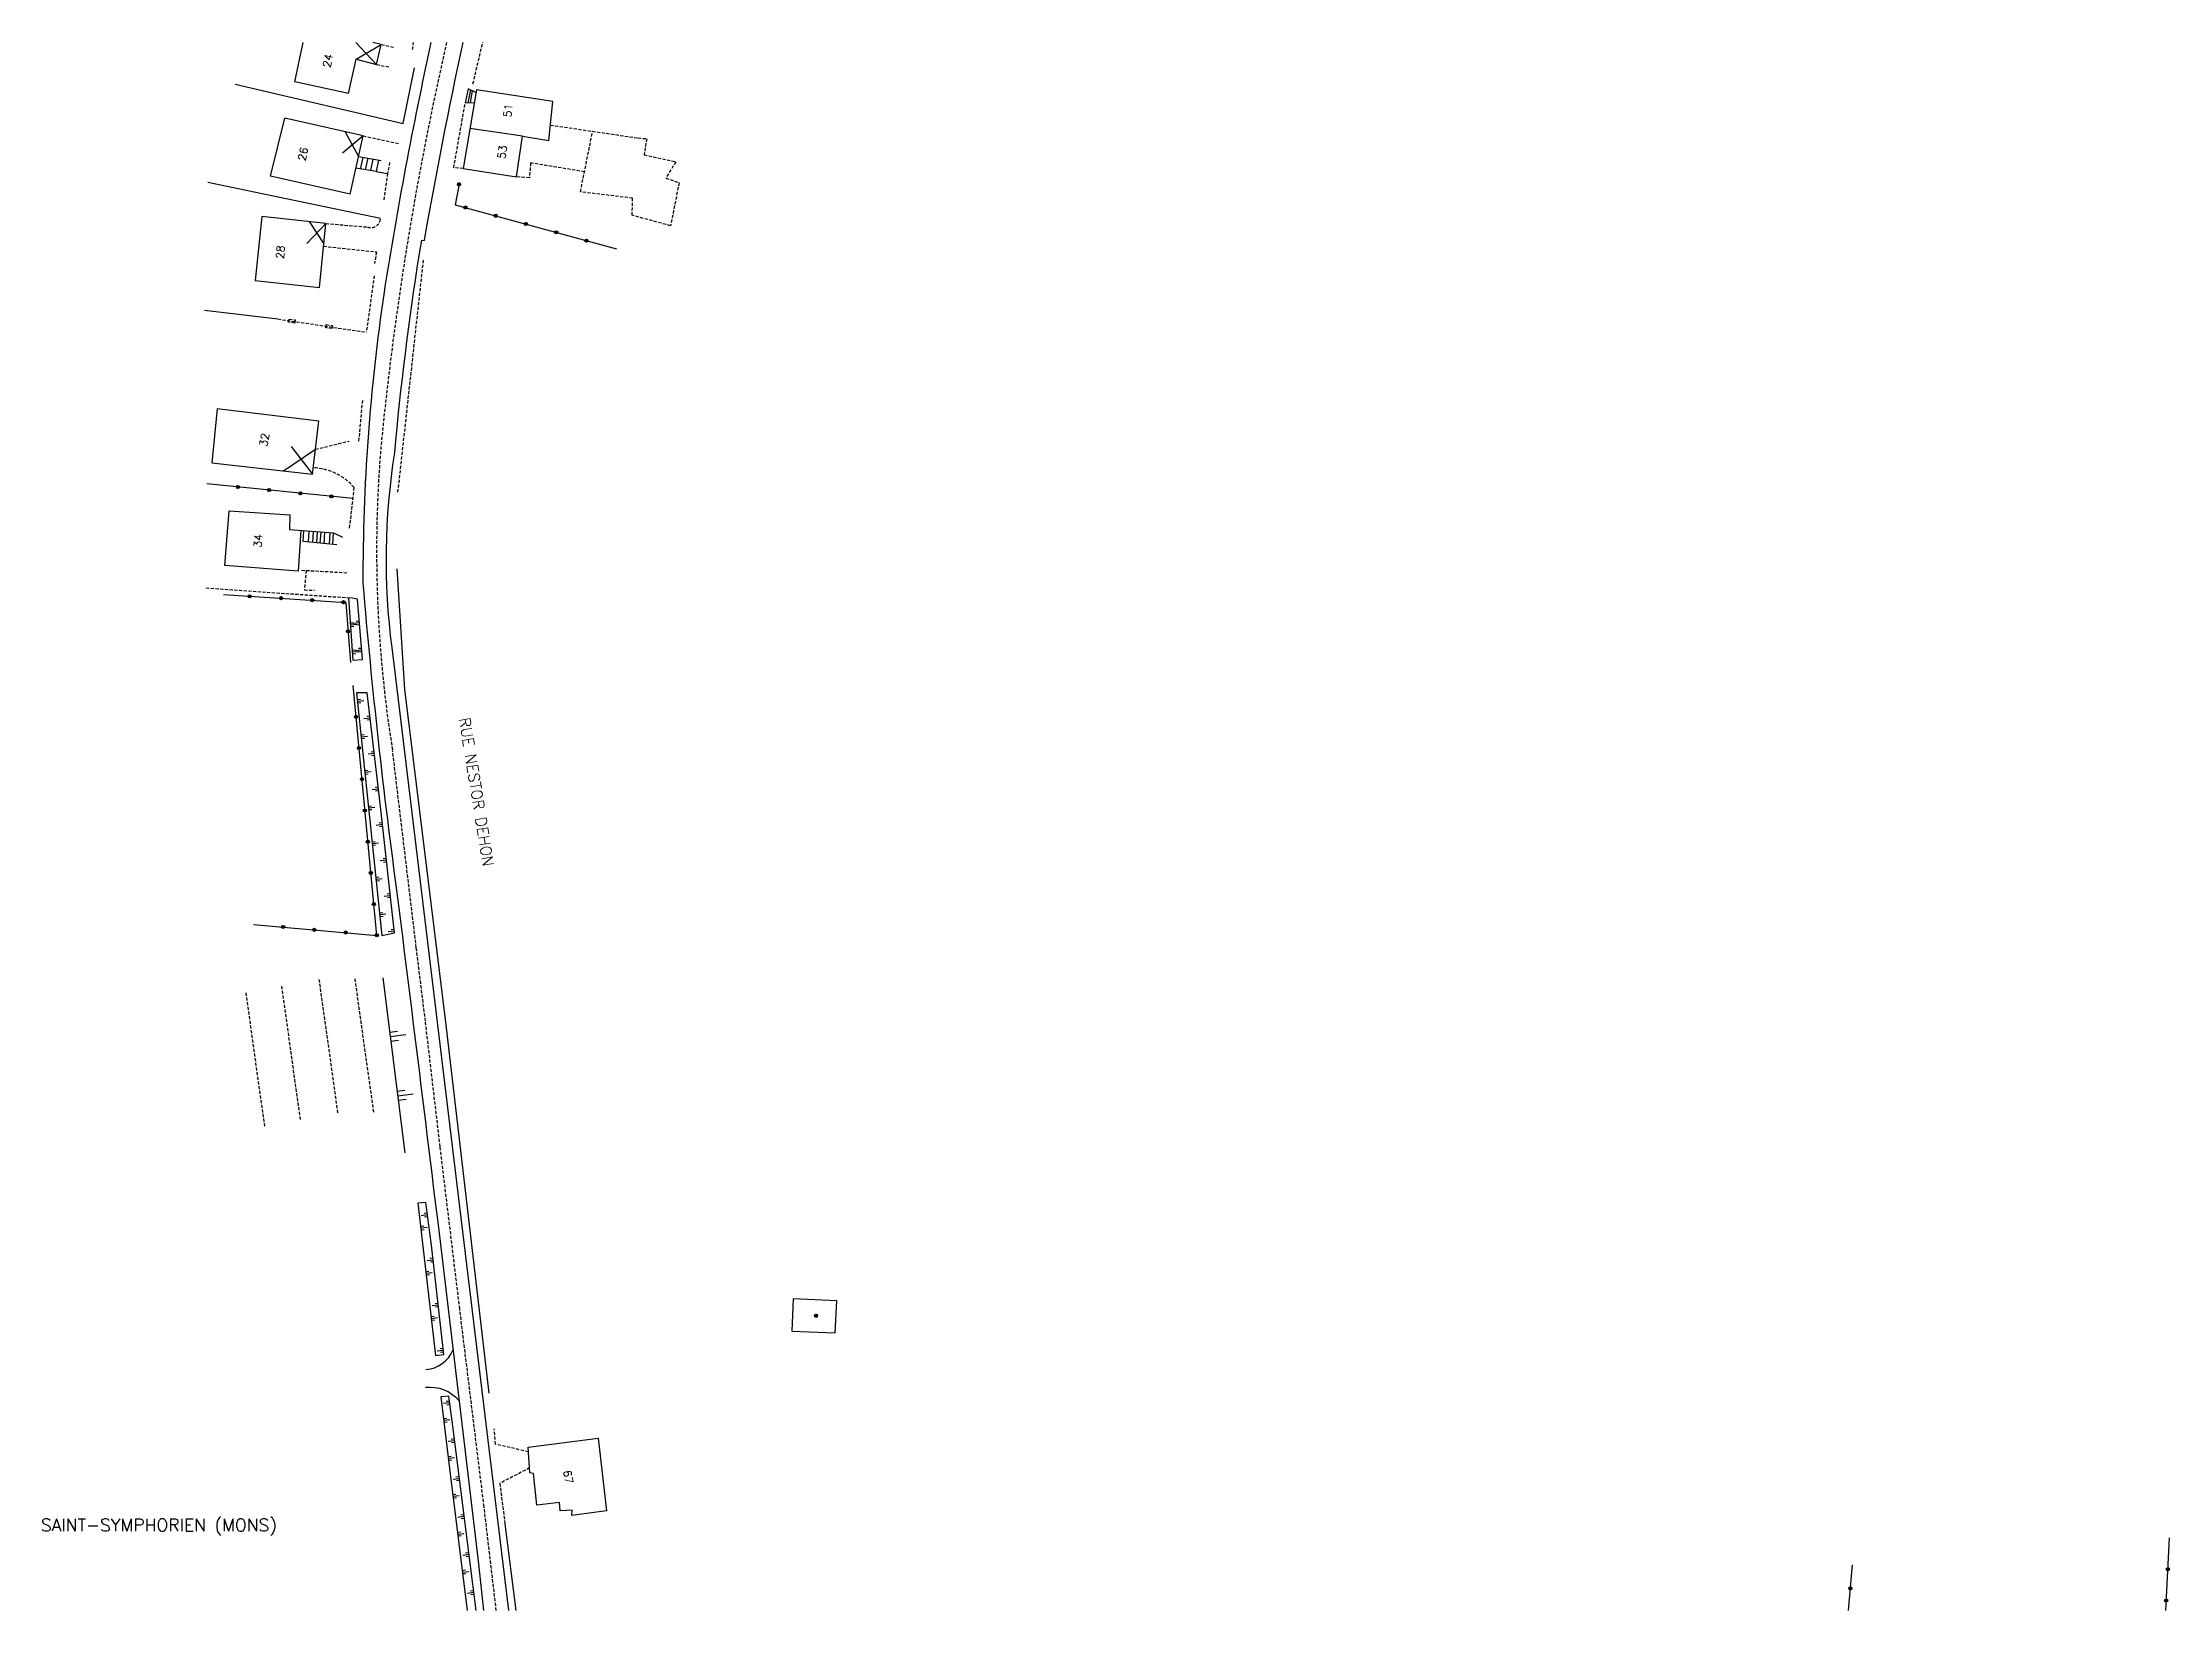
# Model space of a CAD drawing. Header units: millimetres. Extents: x 124000 to 125000, y 124512 to 125000.
# Drawn here: x 124516.6 to 124855.8, y 124750 to 125000 of the extents above; entities that cross this region are included whole.
import ezdxf
from ezdxf.enums import TextEntityAlignment as Align

# ---------------------------------------------------------------- set-up
doc = ezdxf.new("R2010")
doc.units = ezdxf.units.MM
doc.linetypes.add('DASHED', pattern=[0.75, 0.5, -0.25])
doc.layers.get('0').update_dxf_attribs({"linetype": 'CONTINUOUS'})
for name, color, linetype in [('W0001', 6, 'DASHED'), ('W0008', 7, 'CONTINUOUS'), ('W0100', 7, 'CONTINUOUS'), ('W0112', 1, 'DASHED'), ('W0211', 2, 'CONTINUOUS'), ('W0310', 3, 'CONTINUOUS'), ('W0322', 7, 'CONTINUOUS'), ('W0980', 7, 'CONTINUOUS'), ('W0989', 7, 'CONTINUOUS'), ('W0991', 7, 'CONTINUOUS')]:
    doc.layers.add(name, color=color, linetype=linetype)
doc.styles.get("Standard").update_dxf_attribs({"font": 'romans.shx', "width": 0.85})

msp = doc.modelspace()

# ---------------------------------------------------------------- texts
at = {"layer": 'W0980'}
msp.add_text('SAINT-SYMPHORIEN (MONS)', height=2, dxfattribs=at).set_placement((124535.16, 124763.48), align=Align.MIDDLE)
at = {"layer": 'W0989'}
msp.add_text('RUE NESTOR DEHON', height=1.75, rotation=279.2137, dxfattribs=at).set_placement((124585.81, 124880.51), align=Align.MIDDLE)
at = {"layer": 'W0991'}
for s, rotation, p in [('24', 77.7752, (124562.1, 124997.11)), ('51', 84.4884, (124590.83, 124989.17)), ('26', 77.3777, (124558.14, 124982.23)), ('53', 81.3946, (124589.92, 124982.54)), ('28', 84.877, (124554.53, 124966.58)), ('32', 80.3006, (124551.98, 124936.66)), ('34', 85.3089, (124550.97, 124920.55)), ('67', 280.4191, (124600.44, 124771.3))]:
    msp.add_text(s, height=1.25, rotation=rotation, dxfattribs=at).set_placement(p, align=Align.MIDDLE)

# ---------------------------------------------------------------- blocks, each defined once
blk = doc.blocks.new('OH01')
at = {"layer": 'W0322', "color": 0}
for radius in [0.25, 0.15]:
    blk.add_circle((0, 0), radius, dxfattribs=at)
blk = doc.blocks.new('OH02')
at = {"layer": 'W0112', "color": 0}
for p, q in [((-0.5, 0.25), (0.5, 0.25)), ((-0.5, -0.25), (-0.5, 0.25)), ((0.5, 0.25), (0.5, -0.25)), ((0.5, -0.25), (-0.5, -0.25))]:
    blk.add_line(p, q, dxfattribs=at)
blk = doc.blocks.new('TP15')
at = {"color": 0}
for p, q in [((-0.29, 0.5), (-0.29, 0)), ((0, 1), (0, 0)), ((0.29, 0.5), (0.29, 0))]:
    blk.add_line(p, q, dxfattribs=at)
blk = doc.blocks.new('TP15B')
at = {"color": 0}
for p, q in [((-1.44, 2.5), (-1.44, 0)), ((0, 5), (0, 0)), ((1.44, 2.5), (1.44, 0))]:
    blk.add_line(p, q, dxfattribs=at)
blk = doc.blocks.new('TP15C')
at = {"layer": 'W0211', "xscale": 0.5, "yscale": 0.5, "rotation": 359.9693661828871}
blk.add_blockref('TP15B', (0, 0), dxfattribs=at)
blk = doc.blocks.new('BB01')
at = {"layer": 'W0991', "color": 0}
for p, q in [((-0.5, 0.04), (-0.04, 0.5)), ((-0.48, -0.13), (0.13, 0.48)), ((-0.43, -0.25), (0.25, 0.43)), ((-0.36, -0.35), (0.35, 0.36)), ((-0.26, -0.43), (0.43, 0.26)), ((-0.13, -0.48), (0.48, 0.13)), ((0.03, -0.5), (0.5, -0.03)), ((0.31, -0.39), (0.39, -0.31))]:
    blk.add_line(p, q, dxfattribs=at)
blk.add_circle((0, 0), 0.5, dxfattribs=at)

# ---------------------------------------------------------------- linework, layer by layer
at = {"layer": 'W0001'}
msp.add_lwpolyline([(124588.97, 124750), (124587.01, 124766.58), (124583.14, 124798.08), (124580.01, 124823.95), (124577.66, 124843.98), (124576.21, 124855.67), (124574.78, 124867.57), (124572.42, 124887.14, -0.061893), (124570.64, 124936.34, -0.031654), (124581.05, 125000, -0.031654)], format="xyb", dxfattribs=at)
at = {"layer": 'W0008'}
for points in [[(124578.55, 125000, 0.014858), (124571.06, 124960.19, 0.036718), (124567.69, 124913.8, 0.012775), (124573.22, 124863.64, -0.00063), (124579.73, 124811.04), (124586.12, 124757.41), (124586.94, 124750)], [(124590.97, 124750), (124582.92, 124816.13), (124577.85, 124858.31), (124572.34, 124903.54, -0.070886), (124572.77, 124934.59, -0.016708), (124576.68, 124966.04), (124577.11, 124968.47), (124577.51, 124968.44, -0.009878), (124583.67, 125000, -0.009878)]]:
    msp.add_lwpolyline(points, format="xyb", dxfattribs=at)
at = {"layer": 'W0100'}
for points in [[(124556.83, 124993.76), (124558.15, 125000)], [(124566.57, 125000), (124569.88, 124996.49)], [(124566.6, 124997.35), (124570.63, 124999.7)], [(124569.88, 124996.49), (124570.63, 124999.7), (124569.27, 125000)], [(124565.42, 124991.9), (124566.6, 124997.35)], [(124566.6, 124997.35), (124569.88, 124996.49)], [(124565.42, 124991.9), (124556.83, 124993.76)], [(124597.37, 124984.38), (124597.97, 124990.61), (124585.8, 124992.45), (124583.7, 124979.91), (124592.19, 124978.6), (124593.16, 124985.06), (124597.37, 124984.38)], [(124585.73, 124992.02), (124584.48, 124992.64), (124584.02, 124990.4), (124585.46, 124990.45)], [(124584.84, 124992.46), (124584.42, 124990.41)], [(124584.85, 124990.43), (124585.16, 124992.3)], [(124552.95, 124978.72), (124555.22, 124987.92)], [(124567.74, 124985.12), (124555.22, 124987.92)], [(124567.74, 124985.12), (124564.43, 124982.37)], [(124564.84, 124985.77), (124567, 124981.83), (124570.63, 124981.17)], [(124565.66, 124975.84), (124567.74, 124985.12)], [(124593.16, 124985.06), (124584.77, 124986.29)], [(124567.33, 124979.83), (124567.76, 124981.69)], [(124568.13, 124979.71), (124568.54, 124981.55)], [(124568.98, 124979.58), (124569.35, 124981.4)], [(124570.19, 124981.25), (124569.79, 124979.46), (124571.63, 124979.12)], [(124565.66, 124975.84), (124552.95, 124978.72)], [(124569.79, 124979.46), (124566.58, 124979.95)], [(124550.5, 124962.07), (124560.77, 124960.94), (124561.79, 124971.15), (124551.58, 124972.28), (124550.5, 124962.07)], [(124561.79, 124971.15), (124558.73, 124967.97)], [(124559.13, 124971.44), (124561.47, 124967.91)], [(124543.61, 124932.97), (124559.64, 124931.19), (124560.68, 124939.65), (124544.43, 124941.58), (124543.61, 124932.97)], [(124555.03, 124931.71), (124560.13, 124935.14)], [(124556.23, 124935.57), (124559.64, 124931.19)], [(124557.79, 124922.21), (124557.35, 124915.72), (124545.67, 124916.62), (124546.35, 124925.34)], [(124546.35, 124925.34), (124556.04, 124924.67), (124555.97, 124922.36), (124563.02, 124921.8), (124564.44, 124921.16)], [(124563.54, 124919.93), (124558.17, 124920.42), (124558.27, 124922.17)], [(124559.02, 124920.34), (124559.1, 124922.11)], [(124559.69, 124920.28), (124559.81, 124922.05)], [(124560.33, 124920.22), (124560.45, 124922)], [(124560.89, 124920.17), (124561.04, 124921.95)], [(124561.52, 124920.12), (124561.64, 124921.91)], [(124562.38, 124920.04), (124562.46, 124921.84)], [(124562.9, 124919.99), (124563.02, 124921.8)], [(124594.04, 124776.04), (124605.21, 124777.46), (124606.55, 124765.9), (124601.01, 124765.16), (124601.06, 124765.99), (124599.16, 124765.9), (124599.03, 124767.23), (124595.43, 124766.77), (124594.92, 124771.84), (124594.32, 124771.93), (124594.04, 124776.04)]]:
    msp.add_lwpolyline(points, dxfattribs=at)
msp.add_lwpolyline([(124636.1, 124794.53), (124642.99, 124794.29), (124643.28, 124799.36), (124636.32, 124799.7)], close=True, dxfattribs=at)
at = {"layer": 'W0112'}
for points in [[(124570.63, 124999.7), (124572.73, 124999.25)], [(124575.63, 124998.89), (124575.78, 125000)], [(124585.25, 124993.41), (124586.81, 125000)], [(124569.88, 124996.49), (124572, 124996.09)], [(124583.7, 124979.91), (124582.18, 124980.04), (124584.02, 124990.4)], [(124567.74, 124985.12), (124573.53, 124983.87)], [(124597.61, 124986.83), (124611.57, 124984.79), (124612.96, 124984.67), (124612.54, 124982.12), (124617.59, 124980.99), (124615.99, 124978.38), (124618.12, 124977.67), (124616.76, 124970.79), (124610.64, 124972.45), (124610.7, 124975.18), (124602.39, 124976.19), (124604.33, 124985.85)], [(124571.95, 124980.89), (124571.63, 124979.12), (124571.01, 124974.75)], [(124603.04, 124979.39), (124594.44, 124980.81), (124594.26, 124978.44), (124592.19, 124978.6)], [(124561.43, 124967.51), (124569.85, 124966.61), (124569.57, 124964.79)], [(124573.29, 124928.29), (124577.38, 124965.48)], [(124569.51, 124962.81), (124568.24, 124953.81)], [(124554.13, 124955.92), (124568.24, 124953.81)], [(124567.07, 124936.46), (124567.66, 124942.91)], [(124560.13, 124935.14), (124565.51, 124936.46)], [(124565.58, 124922.59), (124566.32, 124929.04)], [(124542.7, 124913.03), (124565.75, 124911.45)], [(124557.91, 124915.87), (124565.3, 124915.46)], [(124558.65, 124915.83), (124558.36, 124912.71), (124559.96, 124912.67)], [(124549.01, 124848.47), (124552, 124827.2)], [(124554.71, 124849.55), (124557.69, 124828.28)], [(124560.68, 124850.63), (124563.66, 124829.37)], [(124566.39, 124850.73), (124569.37, 124829.47)], [(124594.09, 124775.3), (124588.83, 124776.5), (124588.64, 124778.94)], [(124594.27, 124772.72), (124589.52, 124770.27), (124590.35, 124763.82)]]:
    msp.add_lwpolyline(points, dxfattribs=at)
for points in [[(124561.79, 124971.15), (124568.44, 124970.58, 0.517967), (124570.49, 124971.98, 0.03898)], [(124566.32, 124929.04, 0.206224), (124559.77, 124932.2, -17.391844)]]:
    msp.add_lwpolyline(points, format="xyb", dxfattribs=at)
at = {"layer": 'W0211'}
for points in [[(124565.42, 124911.47), (124566.08, 124901.54), (124567.62, 124901.61), (124566.83, 124911.27), (124565.75, 124911.45)], [(124566.69, 124896.33), (124570.72, 124857.62), (124572.76, 124858.02), (124570.45, 124878.66), (124568.4, 124896.31), (124566.69, 124896.33)], [(124570.86, 124850.87), (124574.39, 124822.96)], [(124580.62, 124790.8), (124578.66, 124808.27), (124577.74, 124815.06), (124576.47, 124814.92), (124579.29, 124790.65), (124580.62, 124790.8)], [(124585.74, 124750), (124582.02, 124779.36), (124581.4, 124784.19), (124580.14, 124784.04), (124581.51, 124772.64), (124584.34, 124750)]]:
    msp.add_lwpolyline(points, dxfattribs=at)
at = {"layer": 'W0310'}
for points in [[(124547.3, 124993.38), (124574.09, 124987.11), (124575.91, 124995.96)], [(124542.99, 124977.76), (124570.49, 124971.98)], [(124542.43, 124957.33), (124554.13, 124955.92)], [(124587.82, 124784.65), (124580.9, 124843.78), (124574.38, 124896.87), (124573.15, 124916.1)], [(124590.35, 124763.82), (124592.08, 124750)]]:
    msp.add_lwpolyline(points, dxfattribs=at)
at = {"layer": 'W0322'}
for points in [[(124583.08, 124977.67), (124582.4, 124974.15), (124608.16, 124967.1)], [(124566.12, 124927.29), (124542.79, 124929.64)], [(124545.48, 124911.97), (124564.95, 124910.74), (124565.71, 124901.13)], [(124550.25, 124859.4), (124569.91, 124857.64), (124566.12, 124897.47)], [(124855.2, 124750), (124855.8, 124761.57)], [(124804.6, 124750), (124805.26, 124757.25)]]:
    msp.add_lwpolyline(points, dxfattribs=at)
at = {"layer": 'W0989'}
for points in [[(124577.75, 124788.41, 0.281283), (124582.06, 124791.51, -0.374337)], [(124577.69, 124785.59, -0.244717), (124583.01, 124783.5, 2.371619)]]:
    msp.add_lwpolyline(points, format="xyb", dxfattribs=at)

# ---------------------------------------------------------------- block references
at = {"layer": 'W0112', "rotation": 351.478652615868}
for p in [(124556.37, 124955.59), (124562.3, 124954.7)]:
    msp.add_blockref('OH02', p, dxfattribs=at)
at = {"layer": 'W0211'}
for name, p, rotation in [('TP15', (124565.71, 124907.12), 273.7962720392549), ('TP15', (124567.14, 124907.51), 94.66071365386698), ('TP15', (124566, 124902.78), 273.7962720392549), ('TP15', (124567.49, 124903.17), 94.66071365386698), ('TP15', (124566.83, 124894.93), 275.9413810208794), ('TP15', (124568.86, 124892.35), 96.60252523524079), ('TP15', (124567.42, 124889.26), 275.9413810208794), ('TP15', (124569.52, 124886.68), 96.60252523524079), ('TP15', (124568.01, 124883.59), 275.9413810208794), ('TP15', (124570.17, 124881.02), 96.60252523524079), ('TP15', (124568.61, 124877.92), 275.9413810208794), ('TP15', (124570.82, 124875.35), 96.38866163086612), ('TP15', (124569.2, 124872.24), 275.9413810208794), ('TP15', (124571.45, 124869.68), 96.38866163086612), ('TP15', (124569.79, 124866.57), 275.9413810208794), ('TP15', (124572.09, 124864.01), 96.38866163086612), ('TP15', (124570.38, 124860.9), 275.9413810208794), ('TP15', (124572.72, 124858.35), 96.38866163086612), ('TP15C', (124572.05, 124841.45), 277.2014550469133), ('TP15C', (124573.24, 124832.02), 277.2014550469133), ('TP15', (124576.94, 124810.93), 276.6086295275355), ('TP15', (124578, 124813.12), 97.68118535155993), ('TP15', (124577.77, 124803.72), 276.6086295275355), ('TP15', (124578.92, 124805.93), 96.42307869662415), ('TP15', (124579.73, 124798.73), 96.42307869662415), ('TP15', (124578.61, 124796.52), 276.6086295275355), ('TP15', (124580.54, 124791.52), 96.42307869662415), ('TP15', (124581.53, 124783.16), 97.36650612063), ('TP15', (124580.59, 124780.27), 276.8217991388869), ('TP15', (124582.31, 124777.11), 97.21937800855935), ('TP15', (124581.32, 124774.21), 276.8217991388869), ('TP15', (124583.07, 124771.06), 97.21937800855935), ('TP15', (124582.07, 124768.16), 277.1356230710841), ('TP15', (124583.84, 124765.01), 97.21937800855935), ('TP15', (124582.82, 124762.11), 277.1356230710841), ('TP15', (124584.61, 124758.95), 97.21937800855935), ('TP15', (124583.58, 124756.05), 277.1356230710841), ('TP15', (124585.37, 124752.9), 97.21937800855935)]:
    msp.add_blockref(name, p, dxfattribs=dict(at, rotation=rotation))
at = {"layer": 'W0322'}
for p, rotation in [((124583.02, 124977.38), 259.1025506944201), ((124584.05, 124973.7), 344.7102188584495), ((124588.87, 124972.38), 344.7102188584495), ((124593.69, 124971.06), 344.7102188584495), ((124598.52, 124969.74), 344.7102188584495), ((124603.34, 124968.42), 344.7102188584495), ((124547.77, 124929.14), 174.2491411930203), ((124552.74, 124928.64), 174.2491411930203), ((124557.72, 124928.13), 174.2491411930203), ((124562.69, 124927.63), 174.2491411930203), ((124549.63, 124911.71), 356.3711114939314), ((124554.62, 124911.4), 356.3711114939314), ((124559.61, 124911.08), 356.3711114939314), ((124564.6, 124910.76), 356.3711114939314), ((124565.32, 124906.11), 274.4639801286954), ((124566.59, 124892.49), 95.4464010666672), ((124567.07, 124887.51), 95.4464010666672), ((124567.54, 124882.54), 95.4464010666672), ((124568.01, 124877.56), 95.4464010666672), ((124568.49, 124872.58), 95.4464010666672), ((124568.96, 124867.6), 95.4464010666672), ((124569.44, 124862.63), 95.4464010666672), ((124554.98, 124858.98), 354.8825452733868), ((124559.96, 124858.53), 354.8825452733868), ((124564.94, 124858.09), 354.8825452733868), ((124569.91, 124857.65), 95.4464010666672), ((124855.54, 124756.57), 87.01153370953), ((124804.92, 124753.53), 84.76271237795672), ((124855.28, 124751.58), 87.01153370953)]:
    msp.add_blockref('OH01', p, dxfattribs=dict(at, rotation=rotation))
at = {"layer": 'W0991', "xscale": 0.5, "yscale": 0.5, "zscale": 0.5, "rotation": 350.5480717672166}
msp.add_blockref('BB01', (124639.96, 124797.01), dxfattribs=at)

msp.set_redraw_order([(e.dxf.handle, doc.entitydb.next_handle()) for e in msp.query("TEXT MTEXT ATTDEF DIMENSION ARC_DIMENSION")])  # texts and dimensions are drawn at this point

doc.saveas('drawing.dxf')
